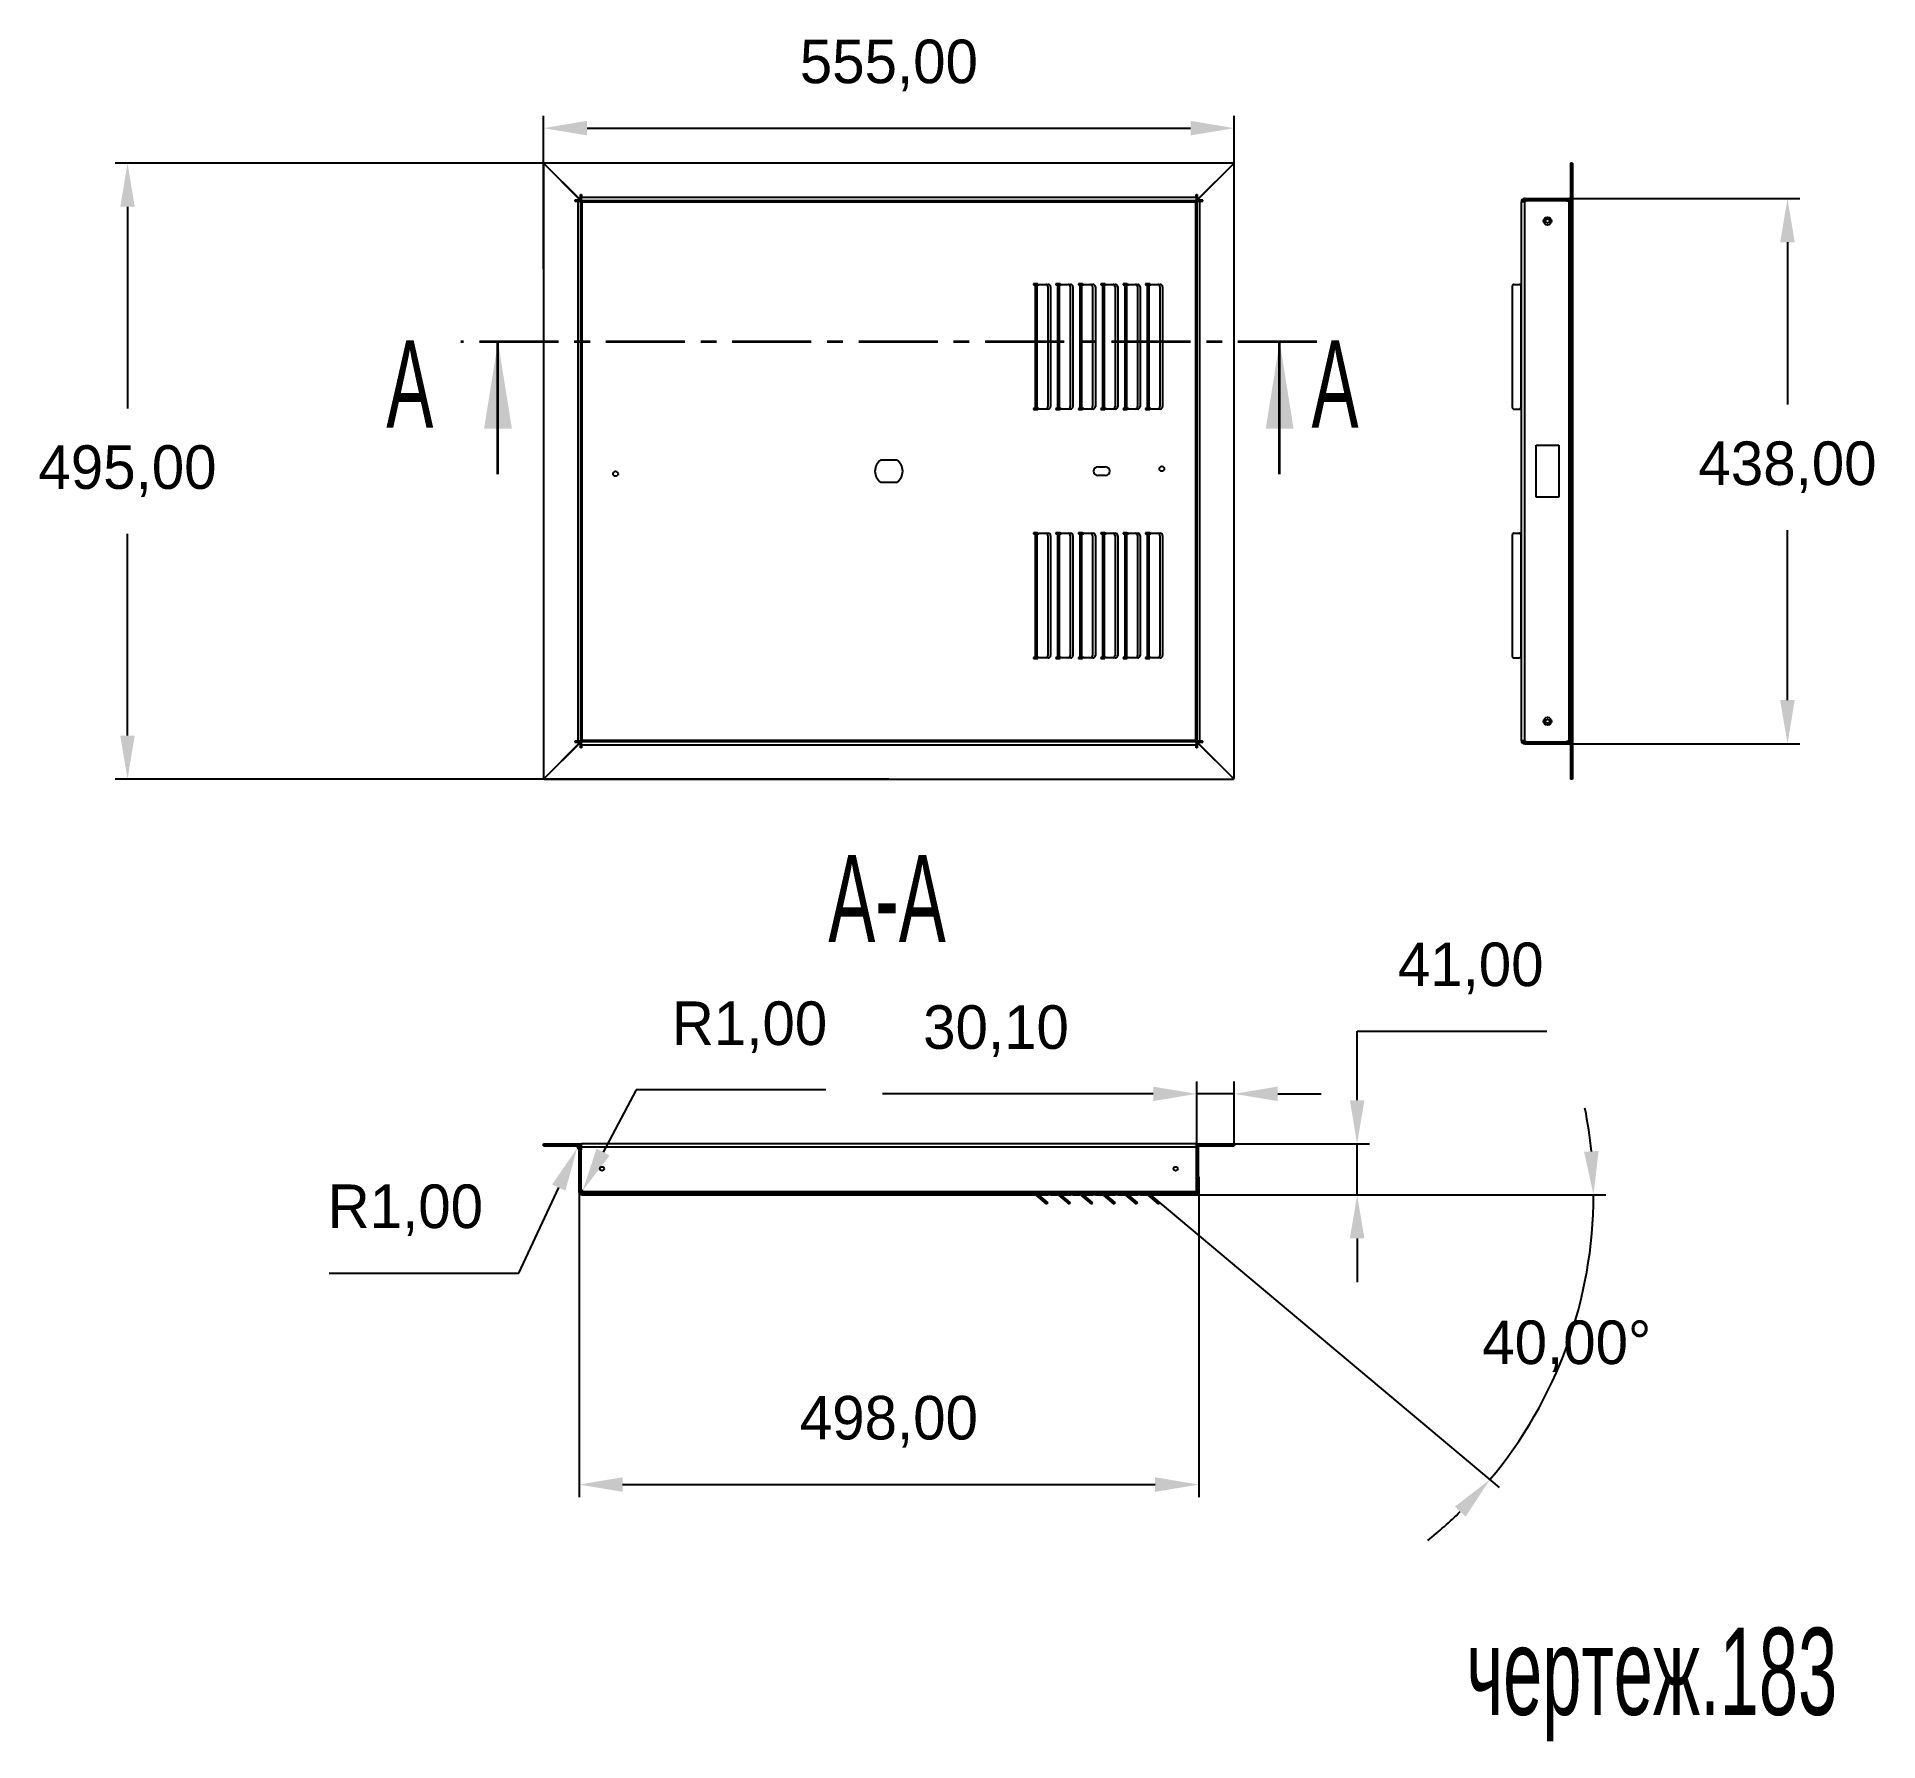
# Model space of a CAD drawing. Header units: millimetres. Extents: x 72 to 220, y 41 to 178.
import ezdxf

# ---------------------------------------------------------------- set-up
doc = ezdxf.new("R2010")
doc.units = ezdxf.units.MM
doc.header["$PDSIZE"] = -1
doc.linetypes.add('LT_05', pattern=[10.16, 6.35, -1.27, 1.27, -1.27])
doc.styles.add('Style_01', font='TXT', dxfattribs={"width": 0.605})
doc.dimstyles.new('DimStyle_00', dxfattribs={"dimtxt": 2.5, "dimasz": 2.5, "dimexe": 1.25, "dimexo": 0.625, "dimtad": 1, "dimtxsty": 'Standard', "dimcen": 2.5, "dimazin": 3, "dimtfac": 1, "dimtmove": 0, "dimatfit": 3})

msp = doc.modelspace()

# ---------------------------------------------------------------- texts
at = {"color": 7, "linetype": 'Continuous', "char_height": 7, "attachment_point": 1, "style": 'Style_01'}
for insert in [(99.8102, 153.7492), (174.1698, 153.7492)]:
    msp.add_mtext('A', dxfattribs=dict(at, insert=insert))
at = {"color": 7, "linetype": 'Continuous', "lineweight": 18, "char_height": 7, "attachment_point": 2, "style": 'Style_01'}
for s, insert in [('A-A', (140.0545, 112.4065)), ('чертеж.183', (201.5155, 50.3034))]:
    msp.add_mtext(s, dxfattribs=dict(at, insert=insert))

# ---------------------------------------------------------------- blocks, each defined once
blk = doc.blocks.new('*D1')
at = {"color": 0, "lineweight": -2, "transparency": 16777216}
for p, q in [((115.2, 88.94), (115.15, 88.85)), ((110.46, 78.81), (113.67, 85.68)), ((95.21, 78.81), (110.46, 78.81))]:
    blk.add_line(p, q, dxfattribs=at)
blk.add_arc((115.2, 88.94), 0.1, 244.976, 354.2704, dxfattribs=at)
at = {"color": 0, "transparency": 16777216}
blk.add_solid([(113.14, 85.93), (114.2, 85.43), (115.15, 88.85)], dxfattribs=at)
at = {"layer": 'Defpoints', "color": 0, "transparency": 16777216}
for p in [(115.15, 88.85), (115.2, 88.94)]:
    blk.add_point(p, dxfattribs=at)
at = {"color": 0, "transparency": 16777216, "insert": (101.34, 83.85), "char_height": 3.5, "attachment_point": 5}
blk.add_mtext('R1,00', dxfattribs=at)
blk = doc.blocks.new('*D2')
at = {"color": 0, "lineweight": -2, "transparency": 16777216}
for p, q in [((119.88, 93.52), (117.23, 88.52)), ((135.13, 93.52), (119.88, 93.52)), ((115.55, 85.34), (115.59, 85.43))]:
    blk.add_line(p, q, dxfattribs=at)
blk.add_arc((115.55, 85.34), 0.1, 62.0946, 174.2704, dxfattribs=at)
at = {"color": 0, "transparency": 16777216}
blk.add_solid([(116.71, 88.8), (117.75, 88.25), (115.59, 85.43)], dxfattribs=at)
at = {"layer": 'Defpoints', "color": 0, "transparency": 16777216}
for p in [(115.55, 85.34), (115.59, 85.43)]:
    blk.add_point(p, dxfattribs=at)
at = {"color": 0, "transparency": 16777216, "insert": (129, 98.56), "char_height": 3.5, "attachment_point": 5}
blk.add_mtext('R1,00', dxfattribs=at)
blk = doc.blocks.new('*D3')
at = {"color": 0, "lineweight": -2, "transparency": 16777216}
for p, q in [((161.98, 84.46), (189.26, 61.57)), ((162.01, 85.09), (197.83, 85.09))]:
    blk.add_line(p, q, dxfattribs=at)
for start, end in [(5.6355, 11.271), (320, 360), (308.729, 314.3645)]:
    blk.add_arc((161.23, 85.09), 35.6, start, end, dxfattribs=at)
at = {"color": 0, "transparency": 16777216}
for points in [[(197.24, 88.62), (196.07, 88.56), (196.83, 85.09)], [(185.69, 60.04), (186.55, 59.24), (188.5, 62.21)]]:
    blk.add_solid(points, dxfattribs=at)
at = {"layer": 'Defpoints', "color": 0, "transparency": 16777216}
for p in [(161.12, 85.18), (161.23, 85.09), (161.97, 84.47), (162, 85.09), (193.04, 69.11)]:
    blk.add_point(p, dxfattribs=at)
at = {"color": 0, "transparency": 16777216, "insert": (194.68, 72.92), "char_height": 3.5, "attachment_point": 5}
blk.add_mtext('40,00°', dxfattribs=at)
blk = doc.blocks.new('*D4')
at = {"color": 0, "lineweight": -2, "transparency": 16777216}
for p, q in [((177.83, 92.69), (177.83, 98.24)), ((177.83, 98.24), (193.08, 98.24)), ((167.96, 89.19), (178.83, 89.19)), ((177.83, 85.09), (177.83, 89.19)), ((165.21, 85.09), (178.83, 85.09)), ((177.83, 81.59), (177.83, 78.09))]:
    blk.add_line(p, q, dxfattribs=at)
at = {"color": 0, "transparency": 16777216}
for points in [[(177.25, 92.69), (178.42, 92.69), (177.83, 89.19)], [(177.25, 81.59), (178.42, 81.59), (177.83, 85.09)]]:
    blk.add_solid(points, dxfattribs=at)
at = {"layer": 'Defpoints', "color": 0, "transparency": 16777216}
for p in [(167.95, 89.19), (165.2, 85.09), (177.83, 85.09)]:
    blk.add_point(p, dxfattribs=at)
at = {"color": 0, "transparency": 16777216, "insert": (186.96, 103.29), "char_height": 3.5, "attachment_point": 5}
blk.add_mtext('41,00', dxfattribs=at)
blk = doc.blocks.new('*D5')
at = {"color": 0, "lineweight": -2, "transparency": 16777216}
for p, q in [((115.3, 85.95), (115.3, 60.81)), ((165.1, 86.55), (165.1, 60.81)), ((118.8, 61.81), (161.6, 61.81))]:
    blk.add_line(p, q, dxfattribs=at)
at = {"color": 0, "transparency": 16777216}
for points in [[(118.8, 62.4), (118.8, 61.23), (115.3, 61.81)], [(161.6, 62.4), (161.6, 61.23), (165.1, 61.81)]]:
    blk.add_solid(points, dxfattribs=at)
at = {"layer": 'Defpoints', "color": 0, "transparency": 16777216}
for p in [(115.3, 85.96), (165.1, 86.56), (165.1, 61.81)]:
    blk.add_point(p, dxfattribs=at)
at = {"color": 0, "transparency": 16777216, "insert": (140.2, 66.86), "char_height": 3.5, "attachment_point": 5}
blk.add_mtext('498,00', dxfattribs=at)
blk = doc.blocks.new('*D6')
at = {"color": 0, "lineweight": -2, "transparency": 16777216}
for p, q in [((193, 165.15), (213.42, 165.15)), ((212.42, 161.65), (212.42, 148.6)), ((212.42, 124.85), (212.42, 138.51)), ((193, 121.35), (213.42, 121.35))]:
    blk.add_line(p, q, dxfattribs=at)
at = {"color": 0, "transparency": 16777216}
for points in [[(211.83, 161.65), (213, 161.65), (212.42, 165.15)], [(211.83, 124.85), (213, 124.85), (212.42, 121.35)]]:
    blk.add_solid(points, dxfattribs=at)
at = {"layer": 'Defpoints', "color": 0, "transparency": 16777216}
for p in [(192.99, 165.15), (192.99, 121.35), (212.42, 121.35)]:
    blk.add_point(p, dxfattribs=at)
at = {"color": 0, "transparency": 16777216, "insert": (212.42, 143.56), "char_height": 3.5, "attachment_point": 5}
blk.add_mtext('438,00', dxfattribs=at)
blk = doc.blocks.new('*D7')
at = {"color": 0, "lineweight": -2, "transparency": 16777216}
for p, q in [((137.59, 168), (78.01, 168)), ((79.01, 164.5), (79.01, 148.29)), ((79.01, 122), (79.01, 138.21)), ((140.19, 118.5), (78.01, 118.5))]:
    blk.add_line(p, q, dxfattribs=at)
at = {"color": 0, "transparency": 16777216}
for points in [[(78.43, 164.5), (79.59, 164.5), (79.01, 168)], [(78.43, 122), (79.59, 122), (79.01, 118.5)]]:
    blk.add_solid(points, dxfattribs=at)
at = {"layer": 'Defpoints', "color": 0, "transparency": 16777216}
for p in [(137.6, 168), (79.01, 118.5), (140.2, 118.5)]:
    blk.add_point(p, dxfattribs=at)
at = {"color": 0, "transparency": 16777216, "insert": (79.01, 143.25), "char_height": 3.5, "attachment_point": 5}
blk.add_mtext('495,00', dxfattribs=at)
blk = doc.blocks.new('*D8')
at = {"color": 0, "lineweight": -2, "transparency": 16777216}
for p, q in [((112.45, 159.51), (112.45, 171.81)), ((167.95, 159.51), (167.95, 171.81)), ((115.95, 170.81), (164.45, 170.81))]:
    blk.add_line(p, q, dxfattribs=at)
at = {"color": 0, "transparency": 16777216}
for points in [[(115.95, 171.4), (115.95, 170.23), (112.45, 170.81)], [(164.45, 171.4), (164.45, 170.23), (167.95, 170.81)]]:
    blk.add_solid(points, dxfattribs=at)
at = {"layer": 'Defpoints', "color": 0, "transparency": 16777216}
for p in [(167.95, 170.81), (112.45, 159.5), (167.95, 159.5)]:
    blk.add_point(p, dxfattribs=at)
at = {"color": 0, "transparency": 16777216, "insert": (140.2, 175.85), "char_height": 3.5, "attachment_point": 5}
blk.add_mtext('555,00', dxfattribs=at)
blk = doc.blocks.new('*D11')
at = {"color": 0, "lineweight": -2, "transparency": 16777216}
for p, q in [((164.94, 88.24), (164.94, 94.21)), ((167.95, 89.13), (167.95, 94.21)), ((161.44, 93.21), (139.69, 93.21)), ((167.95, 93.21), (164.94, 93.21)), ((171.45, 93.21), (174.95, 93.21))]:
    blk.add_line(p, q, dxfattribs=at)
at = {"color": 0, "transparency": 16777216}
for points in [[(161.44, 93.79), (161.44, 92.63), (164.94, 93.21)], [(171.45, 93.79), (171.45, 92.63), (167.95, 93.21)]]:
    blk.add_solid(points, dxfattribs=at)
at = {"layer": 'Defpoints', "color": 0, "transparency": 16777216}
for p in [(167.95, 93.21), (167.95, 89.12), (164.94, 88.23)]:
    blk.add_point(p, dxfattribs=at)
at = {"color": 0, "transparency": 16777216, "insert": (148.81, 98.25), "char_height": 3.5, "attachment_point": 5}
blk.add_mtext('30,10', dxfattribs=at)

# ---------------------------------------------------------------- dimensions: what is measured, and where the dimension line sits
for base, p1, p2, picture, middle in [((167.9454, 170.8123), (112.4454, 159.499), (167.9454, 159.499), '*D8', (140.1954, 175.854)), ((165.0954, 61.8144), (115.2954, 85.9589), (165.0954, 86.5567), '*D5', (140.1954, 66.856))]:
    dim = msp.add_linear_dim(base=base, p1=p1, p2=p2, dimstyle='DimStyle_00', override={"dimtxt": 3.5, "dimasz": 3.5, "dimexe": 1, "dimexo": 0.01, "dimgap": 3, "dimtih": 1, "dimtoh": 1, "dimlfac": 10, "dimzin": 0, "dimadec": 2, "dimtdec": 3, "dimtzin": 0})
    dim.commit()
    dim.dimension.update_dxf_attribs({"geometry": picture, "text_midpoint": middle})
dim = msp.add_linear_dim(base=(79.0113, 118.4993), p1=(137.5994, 167.9993), p2=(140.1954, 118.4993), angle=90, dimstyle='DimStyle_00', override={"dimtxt": 3.5, "dimasz": 3.5, "dimexe": 1, "dimexo": 0.01, "dimgap": 3, "dimtih": 1, "dimtoh": 1, "dimlfac": 10, "dimzin": 0, "dimadec": 2, "dimtdec": 3, "dimtzin": 0})
dim.commit()
dim.dimension.update_dxf_attribs({"geometry": '*D7', "text_midpoint": (79.0113, 143.2493)})
for base, p1, p2, picture, middle in [((212.4181, 121.3493), (192.9936, 165.1493), (192.9936, 121.3493), '*D6', (212.4181, 143.5555)), ((177.8347, 85.0907), (167.9454, 89.1907), (165.2031, 85.0907), '*D4', (186.9597, 98.2438))]:
    dim = msp.add_linear_dim(base=base, p1=p1, p2=p2, angle=90, dimstyle='DimStyle_00', override={"dimtxt": 3.5, "dimasz": 3.5, "dimexe": 1, "dimexo": 0.01, "dimgap": 3, "dimtih": 1, "dimtoh": 1, "dimlfac": 10, "dimzin": 0, "dimadec": 2, "dimtdec": 3, "dimtzin": 0})
    dim.commit()
    dim.dimension.update_dxf_attribs({"geometry": picture, "text_midpoint": middle, "dimtype": 160})
dim = msp.add_radius_dim(center=(115.5454, 85.3407), mpoint=(115.5922, 85.429), dimstyle='DimStyle_00', override={"dimtxt": 3.5, "dimasz": 3.5, "dimexe": 1, "dimexo": 0.01, "dimgap": 3, "dimtih": 1, "dimtoh": 1, "dimlfac": 10, "dimzin": 0, "dimadec": 2, "dimtdec": 3, "dimtzin": 0})
dim.commit()
dim.dimension.update_dxf_attribs({"geometry": '*D2', "text_midpoint": (129.0024, 93.5205), "dimtype": 164})
dim = msp.add_linear_dim(base=(167.9454, 93.2106), p1=(164.9354, 88.2343), p2=(167.9454, 89.1157), dimstyle='DimStyle_00', override={"dimtxt": 3.5, "dimasz": 3.5, "dimexe": 1, "dimexo": 0.01, "dimgap": 3, "dimtih": 1, "dimtoh": 1, "dimlfac": 10, "dimzin": 0, "dimadec": 2, "dimtdec": 3, "dimtzin": 0})
dim.commit()
dim.dimension.update_dxf_attribs({"geometry": '*D11', "text_midpoint": (148.8104, 93.2106), "dimtype": 160})
dim = msp.add_angular_dim_2l(base=(193.0409, 69.114), line1=((161.1197, 85.1822), (161.9743, 84.4651)), line2=((161.2288, 85.0907), (161.9954, 85.0907)), dimstyle='DimStyle_00', override={"dimtxt": 3.5, "dimasz": 3.5, "dimexe": 1, "dimexo": 0.01, "dimgap": 3, "dimtih": 1, "dimtoh": 1, "dimlfac": 10, "dimzin": 0, "dimadec": 2, "dimtdec": 3, "dimtzin": 0})
dim.commit()
dim.dimension.update_dxf_attribs({"geometry": '*D3', "text_midpoint": (194.6806, 72.9152)})
dim = msp.add_radius_dim(center=(115.1954, 88.9407), mpoint=(115.1531, 88.8501), dimstyle='DimStyle_00', override={"dimtxt": 3.5, "dimasz": 3.5, "dimexe": 1, "dimexo": 0.01, "dimgap": 3, "dimtih": 1, "dimtoh": 1, "dimlfac": 10, "dimzin": 0, "dimadec": 2, "dimtdec": 3, "dimtzin": 0})
dim.commit()
dim.dimension.update_dxf_attribs({"geometry": '*D1', "text_midpoint": (101.3399, 78.8071)})

# ---------------------------------------------------------------- hatches: boundary and pattern name
at = {"linetype": 'Continuous', "lineweight": 18}
h = msp.add_hatch(dxfattribs=at)
h.set_pattern_fill('ANSI32', style=0)
edge = h.paths.add_edge_path(flags=0)
edge.add_line((112.4454, 89.0407), (115.1954, 89.0407))
edge.add_arc((115.1954, 88.9407), 0.1, 0, 90, ccw=False)
edge.add_line((115.2954, 88.9407), (115.2954, 85.3407))
edge.add_arc((115.5454, 85.3407), 0.25, 180, 270)
edge.add_line((115.5454, 85.0907), (151.959, 85.0907))
edge.add_arc((151.959, 84.9907), 0.1, 50, 90, ccw=False)
edge.add_line((152.0233, 85.0673), (152.8779, 84.3502))
edge.add_line((152.8779, 84.3502), (152.9743, 84.4651))
edge.add_line((152.9743, 84.4651), (152.1197, 85.1822))
edge.add_arc((151.959, 84.9907), 0.25, 50, 90)
edge.add_line((151.959, 85.2407), (115.5454, 85.2407))
edge.add_arc((115.5454, 85.3407), 0.1, 180, 270, ccw=False)
edge.add_line((115.4454, 85.3407), (115.4454, 88.9407))
edge.add_arc((115.1954, 88.9407), 0.25, 0, 90)
edge.add_line((115.1954, 89.1907), (112.4454, 89.1907))
edge.add_line((112.4454, 89.1907), (112.4454, 89.0407))
h = msp.add_hatch(dxfattribs=at)
h.set_pattern_fill('ANSI32', style=0)
edge = h.paths.add_edge_path(flags=0)
edge.add_line((165.0954, 85.3407), (165.0954, 88.9407))
edge.add_arc((165.1954, 88.9407), 0.1, 90, 180, ccw=False)
edge.add_line((165.1954, 89.0407), (167.9454, 89.0407))
edge.add_line((167.9454, 89.0407), (167.9454, 89.1907))
edge.add_line((167.9454, 89.1907), (165.1954, 89.1907))
edge.add_arc((165.1954, 88.9407), 0.25, 90, 180)
edge.add_line((164.9454, 88.9407), (164.9454, 85.3407))
edge.add_arc((164.8454, 85.3407), 0.1, 270, 360, ccw=False)
edge.add_line((164.8454, 85.2407), (162.1954, 85.2407))
edge.add_line((162.1954, 85.2407), (162.1954, 85.0907))
edge.add_line((162.1954, 85.0907), (164.8454, 85.0907))
edge.add_arc((164.8454, 85.3407), 0.25, 270, 360)
h = msp.add_hatch(dxfattribs=at)
h.set_pattern_fill('ANSI32', style=0)
edge = h.paths.add_edge_path(flags=0)
edge.add_line((153.1954, 85.0907), (153.759, 85.0907))
edge.add_arc((153.759, 84.9907), 0.1, 50, 90, ccw=False)
edge.add_line((153.8233, 85.0673), (154.6779, 84.3502))
edge.add_line((154.6779, 84.3502), (154.7743, 84.4651))
edge.add_line((154.7743, 84.4651), (153.9197, 85.1822))
edge.add_arc((153.759, 84.9907), 0.25, 50, 90)
edge.add_line((153.759, 85.2407), (153.1954, 85.2407))
edge.add_line((153.1954, 85.2407), (153.1954, 85.0907))
h = msp.add_hatch(dxfattribs=at)
h.set_pattern_fill('ANSI32', style=0)
edge = h.paths.add_edge_path(flags=0)
edge.add_line((154.9954, 85.0907), (155.559, 85.0907))
edge.add_arc((155.559, 84.9907), 0.1, 50, 90, ccw=False)
edge.add_line((155.6233, 85.0673), (156.4779, 84.3502))
edge.add_line((156.4779, 84.3502), (156.5743, 84.4651))
edge.add_line((156.5743, 84.4651), (155.7197, 85.1822))
edge.add_arc((155.559, 84.9907), 0.25, 50, 90)
edge.add_line((155.559, 85.2407), (154.9954, 85.2407))
edge.add_line((154.9954, 85.2407), (154.9954, 85.0907))
h = msp.add_hatch(dxfattribs=at)
h.set_pattern_fill('ANSI32', style=0)
edge = h.paths.add_edge_path(flags=0)
edge.add_line((156.7954, 85.0907), (157.359, 85.0907))
edge.add_arc((157.359, 84.9907), 0.1, 50, 90, ccw=False)
edge.add_line((157.4233, 85.0673), (158.2779, 84.3502))
edge.add_line((158.2779, 84.3502), (158.3743, 84.4651))
edge.add_line((158.3743, 84.4651), (157.5197, 85.1822))
edge.add_arc((157.359, 84.9907), 0.25, 50, 90)
edge.add_line((157.359, 85.2407), (156.7954, 85.2407))
edge.add_line((156.7954, 85.2407), (156.7954, 85.0907))
h = msp.add_hatch(dxfattribs=at)
h.set_pattern_fill('ANSI32', style=0)
edge = h.paths.add_edge_path(flags=0)
edge.add_line((158.5954, 85.0907), (159.159, 85.0907))
edge.add_arc((159.159, 84.9907), 0.1, 50, 90, ccw=False)
edge.add_line((159.2233, 85.0673), (160.0779, 84.3502))
edge.add_line((160.0779, 84.3502), (160.1743, 84.4651))
edge.add_line((160.1743, 84.4651), (159.3197, 85.1822))
edge.add_arc((159.159, 84.9907), 0.25, 50, 90)
edge.add_line((159.159, 85.2407), (158.5954, 85.2407))
edge.add_line((158.5954, 85.2407), (158.5954, 85.0907))
h = msp.add_hatch(dxfattribs=at)
h.set_pattern_fill('ANSI32', style=0)
edge = h.paths.add_edge_path(flags=0)
edge.add_line((160.3954, 85.0907), (160.959, 85.0907))
edge.add_arc((160.959, 84.9907), 0.1, 50, 90, ccw=False)
edge.add_line((161.0233, 85.0673), (161.8779, 84.3502))
edge.add_line((161.8779, 84.3502), (161.9743, 84.4651))
edge.add_line((161.9743, 84.4651), (161.1197, 85.1822))
edge.add_arc((160.959, 84.9907), 0.25, 50, 90)
edge.add_line((160.959, 85.2407), (160.3954, 85.2407))
edge.add_line((160.3954, 85.2407), (160.3954, 85.0907))

# ---------------------------------------------------------------- linework, layer by layer
at = {"color": 7, "linetype": 'Continuous', "lineweight": 25}
for p, q in [((112.4954, 167.9393), (112.4454, 167.9393)), ((112.4454, 167.9393), (112.4454, 118.5593)), ((115.2954, 165.1393), (112.4954, 167.9393)), ((167.8854, 167.9993), (112.5054, 167.9993)), ((112.5054, 167.9993), (112.5054, 167.9493)), ((112.5054, 167.9493), (115.3054, 165.1493)), ((165.0854, 165.1493), (167.8854, 167.9493)), ((167.8954, 167.9393), (165.0954, 165.1393)), ((167.8854, 167.9493), (167.8854, 167.9993)), ((167.9454, 167.9393), (167.8954, 167.9393)), ((167.9454, 118.5593), (167.9454, 167.9393)), ((194.9811, 167.9993), (194.9811, 167.9493)), ((195.1311, 167.9993), (194.9811, 167.9993)), ((195.1311, 167.9493), (194.9811, 167.9493)), ((194.9811, 167.9493), (194.9811, 167.9393)), ((194.9811, 167.9393), (194.9811, 118.5593)), ((195.1311, 167.9393), (194.9811, 167.9393)), ((195.1311, 167.9993), (195.1311, 167.9493)), ((195.1311, 167.9493), (195.1311, 167.9393)), ((195.1311, 167.9393), (195.1311, 118.5593)), ((114.9704, 165.0268), (114.9704, 164.9518)), ((115.2954, 165.0268), (114.9704, 165.0268)), ((114.9704, 164.9518), (115.1954, 164.9518)), ((115.1954, 164.9518), (115.1954, 121.5468)), ((115.1954, 164.9518), (115.4454, 164.9518)), ((115.2954, 165.0268), (115.2954, 165.1393)), ((115.4454, 164.9893), (115.2954, 164.9893)), ((115.2954, 164.9518), (115.2954, 164.9893)), ((115.3054, 165.1493), (115.4179, 165.1493)), ((115.4179, 165.1493), (115.4179, 165.4743)), ((115.4179, 165.4743), (115.4929, 165.4743)), ((115.4454, 164.9518), (115.4454, 164.9893)), ((115.4454, 121.5468), (115.4454, 164.9518)), ((115.4454, 164.8993), (115.5454, 164.8993)), ((115.4554, 164.9993), (115.4554, 165.1493)), ((115.4554, 165.1493), (115.4929, 165.1493)), ((115.4554, 164.9993), (115.4929, 164.9993)), ((115.4929, 165.4743), (115.4929, 165.2493)), ((164.8979, 165.2493), (115.4929, 165.2493)), ((115.4929, 164.9993), (115.4929, 165.2493)), ((115.4929, 164.9993), (164.8979, 164.9993)), ((115.5454, 164.8993), (115.5454, 164.9993)), ((115.5454, 121.5993), (115.5454, 164.8993)), ((115.5454, 164.8993), (164.8454, 164.8993)), ((164.8454, 164.9993), (164.8454, 164.8993)), ((164.8454, 164.8993), (164.8454, 121.5993)), ((164.8454, 164.8993), (164.9454, 164.8993)), ((164.8979, 165.2493), (164.8979, 165.4743)), ((164.8979, 165.4743), (164.9729, 165.4743)), ((164.8979, 165.2493), (164.8979, 164.9993)), ((164.8979, 165.1493), (164.9354, 165.1493)), ((164.8979, 164.9993), (164.9354, 164.9993)), ((164.9354, 164.9993), (164.9354, 165.1493)), ((164.9454, 164.9893), (165.0954, 164.9893)), ((164.9454, 164.9893), (164.9454, 164.9518)), ((164.9454, 164.9518), (164.9454, 121.5468)), ((164.9454, 164.9518), (165.1954, 164.9518)), ((164.9729, 165.4743), (164.9729, 165.1493)), ((164.9729, 165.1493), (165.0854, 165.1493)), ((165.0954, 165.1393), (165.0954, 165.0268)), ((165.4204, 165.0268), (165.0954, 165.0268)), ((165.0954, 164.9893), (165.0954, 164.9518)), ((165.1954, 121.5468), (165.1954, 164.9518)), ((165.1954, 164.9518), (165.4204, 164.9518)), ((165.4204, 164.9518), (165.4204, 165.0268)), ((191.0311, 121.5993), (191.0311, 164.8993)), ((191.2811, 164.8993), (191.0311, 164.8993)), ((191.2811, 164.9993), (191.2811, 165.1493)), ((191.3311, 165.1493), (191.2811, 165.1493)), ((191.3311, 164.9993), (191.2811, 164.9993)), ((191.2811, 164.8993), (191.2811, 121.5993)), ((191.3311, 164.8993), (191.2811, 164.8993)), ((191.3311, 165.1493), (194.6561, 165.1493)), ((191.3311, 164.9993), (191.3311, 165.1493)), ((191.3311, 164.9993), (194.6561, 164.9993)), ((191.3311, 164.9893), (191.3311, 164.8993)), ((191.3311, 164.9893), (194.6561, 164.9893)), ((194.6561, 164.9993), (194.6561, 165.1493)), ((194.6561, 165.1493), (194.8811, 165.1493)), ((194.6561, 164.9993), (194.8811, 164.9993)), ((194.6561, 164.9518), (194.6561, 164.9893)), ((194.8811, 164.9518), (194.6561, 164.9518)), ((194.8811, 164.9993), (194.8811, 165.1493)), ((194.8811, 121.5468), (194.8811, 164.9518)), ((194.9811, 164.9518), (194.8811, 164.9518)), ((151.8294, 158.2968), (151.8294, 158.2218)), ((152.1614, 158.2968), (151.8294, 158.2968)), ((151.8294, 158.2218), (151.959, 158.2218)), ((151.959, 158.2218), (151.959, 148.2768)), ((151.959, 158.2218), (152.1197, 158.2218)), ((152.1197, 148.2768), (152.1197, 158.2218)), ((152.1197, 158.2218), (152.2578, 158.2218)), ((152.1614, 158.2593), (152.1614, 158.2968)), ((152.1614, 158.2593), (152.2288, 158.2593)), ((152.1614, 158.2218), (152.1614, 158.2593)), ((152.2288, 158.2593), (152.9954, 158.2593)), ((152.2578, 158.2218), (152.2578, 158.2593)), ((152.9743, 158.0593), (152.9743, 148.4393)), ((153.1954, 158.0593), (153.1954, 148.4393)), ((153.6294, 158.2968), (153.6294, 158.2218)), ((153.9614, 158.2968), (153.6294, 158.2968)), ((153.6294, 158.2218), (153.759, 158.2218)), ((153.759, 158.2218), (153.759, 148.2768)), ((153.759, 158.2218), (153.9197, 158.2218)), ((153.9197, 148.2768), (153.9197, 158.2218)), ((153.9197, 158.2218), (154.0578, 158.2218)), ((153.9614, 158.2593), (153.9614, 158.2968)), ((154.0288, 158.2593), (153.9614, 158.2593)), ((153.9614, 158.2218), (153.9614, 158.2593)), ((154.0288, 158.2593), (154.7954, 158.2593)), ((154.0578, 158.2218), (154.0578, 158.2593)), ((154.7743, 158.0593), (154.7743, 148.4393)), ((154.9954, 158.0593), (154.9954, 148.4393)), ((155.4294, 158.2968), (155.4294, 158.2218)), ((155.7614, 158.2968), (155.4294, 158.2968)), ((155.4294, 158.2218), (155.559, 158.2218)), ((155.559, 158.2218), (155.559, 148.2768)), ((155.559, 158.2218), (155.7197, 158.2218)), ((155.7197, 148.2768), (155.7197, 158.2218)), ((155.7197, 158.2218), (155.8578, 158.2218)), ((155.7614, 158.2593), (155.7614, 158.2968)), ((155.8288, 158.2593), (155.7614, 158.2593)), ((155.7614, 158.2218), (155.7614, 158.2593)), ((155.8288, 158.2593), (156.5954, 158.2593)), ((155.8578, 158.2218), (155.8578, 158.2593)), ((156.5743, 158.0593), (156.5743, 148.4393)), ((156.7954, 158.0593), (156.7954, 148.4393)), ((157.2294, 158.2968), (157.2294, 158.2218)), ((157.5614, 158.2968), (157.2294, 158.2968)), ((157.2294, 158.2218), (157.359, 158.2218)), ((157.359, 158.2218), (157.359, 148.2768)), ((157.359, 158.2218), (157.5197, 158.2218)), ((157.5197, 148.2768), (157.5197, 158.2218)), ((157.5197, 158.2218), (157.6578, 158.2218)), ((157.5614, 158.2593), (157.5614, 158.2968)), ((157.6288, 158.2593), (157.5614, 158.2593)), ((157.5614, 158.2218), (157.5614, 158.2593)), ((157.6288, 158.2593), (158.3954, 158.2593)), ((157.6578, 158.2218), (157.6578, 158.2593)), ((158.3743, 158.0593), (158.3743, 148.4393)), ((158.5954, 158.0593), (158.5954, 148.4393)), ((159.3614, 158.2968), (159.0294, 158.2968)), ((159.0294, 158.2968), (159.0294, 158.2218)), ((159.0294, 158.2218), (159.159, 158.2218)), ((159.159, 158.2218), (159.159, 148.2768)), ((159.159, 158.2218), (159.3197, 158.2218)), ((159.3197, 148.2768), (159.3197, 158.2218)), ((159.3197, 158.2218), (159.4578, 158.2218)), ((159.3614, 158.2593), (159.3614, 158.2968)), ((159.4288, 158.2593), (159.3614, 158.2593)), ((159.3614, 158.2218), (159.3614, 158.2593)), ((159.4288, 158.2593), (160.1954, 158.2593)), ((159.4578, 158.2218), (159.4578, 158.2593)), ((160.1743, 158.0593), (160.1743, 148.4393)), ((160.3954, 158.0593), (160.3954, 148.4393)), ((161.1614, 158.2968), (160.8294, 158.2968)), ((160.8294, 158.2968), (160.8294, 158.2218)), ((160.8294, 158.2218), (160.959, 158.2218)), ((160.959, 158.2218), (160.959, 148.2768)), ((160.959, 158.2218), (161.1197, 158.2218)), ((161.1197, 148.2768), (161.1197, 158.2218)), ((161.1197, 158.2218), (161.2578, 158.2218)), ((161.1614, 158.2593), (161.1614, 158.2968)), ((161.2288, 158.2593), (161.1614, 158.2593)), ((161.1614, 158.2218), (161.1614, 158.2593)), ((161.2288, 158.2593), (161.9954, 158.2593)), ((161.2578, 158.2218), (161.2578, 158.2593)), ((161.9743, 158.0593), (161.9743, 148.4393)), ((162.1954, 158.0593), (162.1954, 148.4393)), ((190.2906, 158.0593), (190.2906, 148.4393)), ((190.4192, 158.2593), (190.8918, 158.2593)), ((190.8918, 158.2218), (190.8918, 158.2593)), ((191.0067, 158.2593), (190.8918, 158.2593)), ((191.0077, 158.2218), (190.8918, 158.2218)), ((191.0067, 158.2218), (191.0067, 158.2593)), ((191.0077, 148.2768), (191.0077, 158.2218)), ((191.0311, 158.2218), (191.0077, 158.2218)), ((151.8294, 148.2768), (151.8294, 148.2018)), ((151.959, 148.2768), (151.8294, 148.2768)), ((151.8294, 148.2018), (152.1614, 148.2018)), ((152.1197, 148.2768), (151.959, 148.2768)), ((152.2578, 148.2768), (152.1197, 148.2768)), ((152.1614, 148.2393), (152.1614, 148.2768)), ((152.2288, 148.2393), (152.1614, 148.2393)), ((152.1614, 148.2018), (152.1614, 148.2393)), ((152.9954, 148.2393), (152.2288, 148.2393)), ((152.2578, 148.2393), (152.2578, 148.2768)), ((153.759, 148.2768), (153.6294, 148.2768)), ((153.6294, 148.2768), (153.6294, 148.2018)), ((153.6294, 148.2018), (153.9614, 148.2018)), ((153.9197, 148.2768), (153.759, 148.2768)), ((154.0578, 148.2768), (153.9197, 148.2768)), ((153.9614, 148.2393), (153.9614, 148.2768)), ((154.0288, 148.2393), (153.9614, 148.2393)), ((153.9614, 148.2018), (153.9614, 148.2393)), ((154.7954, 148.2393), (154.0288, 148.2393)), ((154.0578, 148.2393), (154.0578, 148.2768)), ((155.4294, 148.2768), (155.4294, 148.2018)), ((155.559, 148.2768), (155.4294, 148.2768)), ((155.4294, 148.2018), (155.7614, 148.2018)), ((155.7197, 148.2768), (155.559, 148.2768)), ((155.8578, 148.2768), (155.7197, 148.2768)), ((155.7614, 148.2393), (155.7614, 148.2768)), ((155.8288, 148.2393), (155.7614, 148.2393)), ((155.7614, 148.2018), (155.7614, 148.2393)), ((156.5954, 148.2393), (155.8288, 148.2393)), ((155.8578, 148.2393), (155.8578, 148.2768)), ((157.359, 148.2768), (157.2294, 148.2768)), ((157.2294, 148.2768), (157.2294, 148.2018)), ((157.2294, 148.2018), (157.5614, 148.2018)), ((157.5197, 148.2768), (157.359, 148.2768)), ((157.6578, 148.2768), (157.5197, 148.2768)), ((157.5614, 148.2393), (157.5614, 148.2768)), ((157.5614, 148.2018), (157.5614, 148.2393)), ((157.6288, 148.2393), (157.5614, 148.2393)), ((158.3954, 148.2393), (157.6288, 148.2393)), ((157.6578, 148.2393), (157.6578, 148.2768)), ((159.0294, 148.2768), (159.0294, 148.2018)), ((159.159, 148.2768), (159.0294, 148.2768)), ((159.0294, 148.2018), (159.3614, 148.2018)), ((159.3197, 148.2768), (159.159, 148.2768)), ((159.4578, 148.2768), (159.3197, 148.2768)), ((159.3614, 148.2393), (159.3614, 148.2768)), ((159.4288, 148.2393), (159.3614, 148.2393)), ((159.3614, 148.2018), (159.3614, 148.2393)), ((160.1954, 148.2393), (159.4288, 148.2393)), ((159.4578, 148.2393), (159.4578, 148.2768)), ((160.8294, 148.2768), (160.8294, 148.2018)), ((160.959, 148.2768), (160.8294, 148.2768)), ((160.8294, 148.2018), (161.1614, 148.2018)), ((161.1197, 148.2768), (160.959, 148.2768)), ((161.2578, 148.2768), (161.1197, 148.2768)), ((161.1614, 148.2393), (161.1614, 148.2768)), ((161.1614, 148.2018), (161.1614, 148.2393)), ((161.2288, 148.2393), (161.1614, 148.2393)), ((161.9954, 148.2393), (161.2288, 148.2393)), ((161.2578, 148.2393), (161.2578, 148.2768)), ((190.4192, 148.2393), (190.8918, 148.2393)), ((190.8918, 148.2393), (190.8918, 148.2768)), ((190.8918, 148.2768), (191.0077, 148.2768)), ((191.0067, 148.2393), (190.8918, 148.2393)), ((191.0067, 148.2393), (191.0067, 148.2768)), ((191.0077, 148.2768), (191.0311, 148.2768)), ((192.2311, 145.3493), (194.0311, 145.3493)), ((192.2311, 141.1493), (192.2311, 145.3493)), ((194.0311, 145.3493), (194.0311, 141.1493)), ((139.5511, 144.1593), (140.8397, 144.1593)), ((156.9954, 143.5993), (157.5954, 143.5993)), ((140.8397, 142.3393), (139.5511, 142.3393)), ((157.5954, 142.8993), (156.9954, 142.8993)), ((194.0311, 141.1493), (192.2311, 141.1493)), ((151.8294, 138.2968), (151.8294, 138.2218)), ((152.1614, 138.2968), (151.8294, 138.2968)), ((151.8294, 138.2218), (151.959, 138.2218)), ((151.959, 138.2218), (151.959, 128.2768)), ((151.959, 138.2218), (152.1197, 138.2218)), ((152.1197, 128.2768), (152.1197, 138.2218)), ((152.1197, 138.2218), (152.2578, 138.2218)), ((152.1614, 138.2593), (152.1614, 138.2968)), ((152.1614, 138.2593), (152.2288, 138.2593)), ((152.1614, 138.2218), (152.1614, 138.2593)), ((152.2288, 138.2593), (152.9954, 138.2593)), ((152.2578, 138.2218), (152.2578, 138.2593)), ((152.9743, 138.0593), (152.9743, 128.4393)), ((153.1954, 138.0593), (153.1954, 128.4393)), ((153.6294, 138.2968), (153.6294, 138.2218)), ((153.9614, 138.2968), (153.6294, 138.2968)), ((153.6294, 138.2218), (153.759, 138.2218)), ((153.759, 138.2218), (153.759, 128.2768)), ((153.759, 138.2218), (153.9197, 138.2218)), ((153.9197, 128.2768), (153.9197, 138.2218)), ((153.9197, 138.2218), (154.0578, 138.2218)), ((153.9614, 138.2593), (153.9614, 138.2968)), ((154.0288, 138.2593), (153.9614, 138.2593)), ((153.9614, 138.2218), (153.9614, 138.2593)), ((154.0288, 138.2593), (154.7954, 138.2593)), ((154.0578, 138.2218), (154.0578, 138.2593)), ((154.7743, 138.0593), (154.7743, 128.4393)), ((154.9954, 138.0593), (154.9954, 128.4393)), ((155.4294, 138.2968), (155.4294, 138.2218)), ((155.7614, 138.2968), (155.4294, 138.2968)), ((155.4294, 138.2218), (155.559, 138.2218)), ((155.559, 138.2218), (155.559, 128.2768)), ((155.559, 138.2218), (155.7197, 138.2218)), ((155.7197, 128.2768), (155.7197, 138.2218)), ((155.7197, 138.2218), (155.8578, 138.2218)), ((155.7614, 138.2593), (155.7614, 138.2968)), ((155.8288, 138.2593), (155.7614, 138.2593)), ((155.7614, 138.2218), (155.7614, 138.2593)), ((155.8288, 138.2593), (156.5954, 138.2593)), ((155.8578, 138.2218), (155.8578, 138.2593)), ((156.5743, 138.0593), (156.5743, 128.4393)), ((156.7954, 138.0593), (156.7954, 128.4393)), ((157.2294, 138.2968), (157.2294, 138.2218)), ((157.5614, 138.2968), (157.2294, 138.2968)), ((157.2294, 138.2218), (157.359, 138.2218)), ((157.359, 138.2218), (157.359, 128.2768)), ((157.359, 138.2218), (157.5197, 138.2218)), ((157.5197, 128.2768), (157.5197, 138.2218)), ((157.5197, 138.2218), (157.6578, 138.2218)), ((157.5614, 138.2593), (157.5614, 138.2968)), ((157.6288, 138.2593), (157.5614, 138.2593)), ((157.5614, 138.2218), (157.5614, 138.2593)), ((157.6288, 138.2593), (158.3954, 138.2593)), ((157.6578, 138.2218), (157.6578, 138.2593)), ((158.3743, 138.0593), (158.3743, 128.4393)), ((158.5954, 138.0593), (158.5954, 128.4393)), ((159.0294, 138.2968), (159.0294, 138.2218)), ((159.3614, 138.2968), (159.0294, 138.2968)), ((159.0294, 138.2218), (159.159, 138.2218)), ((159.159, 138.2218), (159.159, 128.2768)), ((159.159, 138.2218), (159.3197, 138.2218)), ((159.3197, 128.2768), (159.3197, 138.2218)), ((159.3197, 138.2218), (159.4578, 138.2218)), ((159.3614, 138.2593), (159.3614, 138.2968)), ((159.4288, 138.2593), (159.3614, 138.2593)), ((159.3614, 138.2218), (159.3614, 138.2593)), ((159.4288, 138.2593), (160.1954, 138.2593)), ((159.4578, 138.2218), (159.4578, 138.2593)), ((160.1743, 138.0593), (160.1743, 128.4393)), ((160.3954, 138.0593), (160.3954, 128.4393)), ((160.8294, 138.2968), (160.8294, 138.2218)), ((161.1614, 138.2968), (160.8294, 138.2968)), ((160.8294, 138.2218), (160.959, 138.2218)), ((160.959, 138.2218), (160.959, 128.2768)), ((160.959, 138.2218), (161.1197, 138.2218)), ((161.1197, 128.2768), (161.1197, 138.2218)), ((161.1197, 138.2218), (161.2578, 138.2218)), ((161.1614, 138.2593), (161.1614, 138.2968)), ((161.2288, 138.2593), (161.1614, 138.2593)), ((161.1614, 138.2218), (161.1614, 138.2593)), ((161.2288, 138.2593), (161.9954, 138.2593)), ((161.2578, 138.2218), (161.2578, 138.2593)), ((161.9743, 138.0593), (161.9743, 128.4393)), ((162.1954, 138.0593), (162.1954, 128.4393)), ((190.2906, 138.0593), (190.2906, 128.4393)), ((190.4192, 138.2593), (190.8918, 138.2593)), ((190.8918, 138.2218), (190.8918, 138.2593)), ((191.0067, 138.2593), (190.8918, 138.2593)), ((191.0077, 138.2218), (190.8918, 138.2218)), ((191.0067, 138.2218), (191.0067, 138.2593)), ((191.0077, 128.2768), (191.0077, 138.2218)), ((191.0311, 138.2218), (191.0077, 138.2218)), ((151.8294, 128.2768), (151.8294, 128.2018)), ((151.959, 128.2768), (151.8294, 128.2768)), ((151.8294, 128.2018), (152.1614, 128.2018)), ((152.1197, 128.2768), (151.959, 128.2768)), ((152.2578, 128.2768), (152.1197, 128.2768)), ((152.1614, 128.2393), (152.1614, 128.2768)), ((152.2288, 128.2393), (152.1614, 128.2393)), ((152.1614, 128.2018), (152.1614, 128.2393)), ((152.9954, 128.2393), (152.2288, 128.2393)), ((152.2578, 128.2393), (152.2578, 128.2768)), ((153.6294, 128.2768), (153.6294, 128.2018)), ((153.759, 128.2768), (153.6294, 128.2768)), ((153.6294, 128.2018), (153.9614, 128.2018)), ((153.9197, 128.2768), (153.759, 128.2768)), ((154.0578, 128.2768), (153.9197, 128.2768)), ((153.9614, 128.2393), (153.9614, 128.2768)), ((154.0288, 128.2393), (153.9614, 128.2393)), ((153.9614, 128.2018), (153.9614, 128.2393)), ((154.7954, 128.2393), (154.0288, 128.2393)), ((154.0578, 128.2393), (154.0578, 128.2768)), ((155.4294, 128.2768), (155.4294, 128.2018)), ((155.559, 128.2768), (155.4294, 128.2768)), ((155.4294, 128.2018), (155.7614, 128.2018)), ((155.7197, 128.2768), (155.559, 128.2768)), ((155.8578, 128.2768), (155.7197, 128.2768)), ((155.7614, 128.2393), (155.7614, 128.2768)), ((155.7614, 128.2018), (155.7614, 128.2393)), ((155.8288, 128.2393), (155.7614, 128.2393)), ((156.5954, 128.2393), (155.8288, 128.2393)), ((155.8578, 128.2393), (155.8578, 128.2768)), ((157.2294, 128.2768), (157.2294, 128.2018)), ((157.359, 128.2768), (157.2294, 128.2768)), ((157.2294, 128.2018), (157.5614, 128.2018)), ((157.5197, 128.2768), (157.359, 128.2768)), ((157.6578, 128.2768), (157.5197, 128.2768)), ((157.5614, 128.2393), (157.5614, 128.2768)), ((157.6288, 128.2393), (157.5614, 128.2393)), ((157.5614, 128.2018), (157.5614, 128.2393)), ((158.3954, 128.2393), (157.6288, 128.2393)), ((157.6578, 128.2393), (157.6578, 128.2768)), ((159.0294, 128.2768), (159.0294, 128.2018)), ((159.159, 128.2768), (159.0294, 128.2768)), ((159.0294, 128.2018), (159.3614, 128.2018)), ((159.3197, 128.2768), (159.159, 128.2768)), ((159.4578, 128.2768), (159.3197, 128.2768)), ((159.3614, 128.2393), (159.3614, 128.2768)), ((159.4288, 128.2393), (159.3614, 128.2393)), ((159.3614, 128.2018), (159.3614, 128.2393)), ((160.1954, 128.2393), (159.4288, 128.2393)), ((159.4578, 128.2393), (159.4578, 128.2768)), ((160.8294, 128.2768), (160.8294, 128.2018)), ((160.959, 128.2768), (160.8294, 128.2768)), ((160.8294, 128.2018), (161.1614, 128.2018)), ((161.1197, 128.2768), (160.959, 128.2768)), ((161.2578, 128.2768), (161.1197, 128.2768)), ((161.1614, 128.2393), (161.1614, 128.2768)), ((161.1614, 128.2018), (161.1614, 128.2393)), ((161.2288, 128.2393), (161.1614, 128.2393)), ((161.9954, 128.2393), (161.2288, 128.2393)), ((161.2578, 128.2393), (161.2578, 128.2768)), ((190.4192, 128.2393), (190.8918, 128.2393)), ((190.8918, 128.2393), (190.8918, 128.2768)), ((190.8918, 128.2768), (191.0077, 128.2768)), ((191.0067, 128.2393), (190.8918, 128.2393)), ((191.0067, 128.2393), (191.0067, 128.2768)), ((191.0077, 128.2768), (191.0311, 128.2768)), ((112.4954, 118.5593), (115.2954, 121.3593)), ((115.3054, 121.3493), (112.5054, 118.5493)), ((114.9704, 121.5468), (114.9704, 121.4718)), ((115.1954, 121.5468), (114.9704, 121.5468)), ((114.9704, 121.4718), (115.2954, 121.4718)), ((115.4454, 121.5468), (115.1954, 121.5468)), ((115.2954, 121.5093), (115.2954, 121.5468)), ((115.4454, 121.5093), (115.2954, 121.5093)), ((115.2954, 121.3593), (115.2954, 121.4718)), ((115.4179, 121.3493), (115.3054, 121.3493)), ((115.4179, 121.0243), (115.4179, 121.3493)), ((115.5454, 121.5993), (115.4454, 121.5993)), ((115.4454, 121.5093), (115.4454, 121.5468)), ((115.4554, 121.4993), (115.4554, 121.3493)), ((115.4929, 121.4993), (115.4554, 121.4993)), ((115.4929, 121.3493), (115.4554, 121.3493)), ((164.8979, 121.4993), (115.4929, 121.4993)), ((115.4929, 121.2493), (115.4929, 121.4993)), ((164.8454, 121.5993), (115.5454, 121.5993)), ((115.5454, 121.4993), (115.5454, 121.5993)), ((164.9454, 121.5993), (164.8454, 121.5993)), ((164.8454, 121.5993), (164.8454, 121.4993)), ((164.8979, 121.4993), (164.8979, 121.2493)), ((164.9354, 121.4993), (164.8979, 121.4993)), ((164.9354, 121.3493), (164.8979, 121.3493)), ((164.9354, 121.4993), (164.9354, 121.3493)), ((165.1954, 121.5468), (164.9454, 121.5468)), ((164.9454, 121.5468), (164.9454, 121.5093)), ((164.9454, 121.5093), (165.0954, 121.5093)), ((165.0854, 121.3493), (164.9729, 121.3493)), ((164.9729, 121.3493), (164.9729, 121.0243)), ((167.8854, 118.5493), (165.0854, 121.3493)), ((165.0954, 121.5468), (165.0954, 121.5093)), ((165.0954, 121.4718), (165.4204, 121.4718)), ((165.0954, 121.4718), (165.0954, 121.3593)), ((165.0954, 121.3593), (167.8954, 118.5593)), ((165.4204, 121.5468), (165.1954, 121.5468)), ((165.4204, 121.4718), (165.4204, 121.5468)), ((191.0311, 121.5993), (191.2811, 121.5993)), ((191.3311, 121.5993), (191.2811, 121.5993)), ((191.2811, 121.4993), (191.2811, 121.3493)), ((191.3311, 121.4993), (191.2811, 121.4993)), ((191.3311, 121.3493), (191.2811, 121.3493)), ((191.3311, 121.5993), (191.3311, 121.5093)), ((191.3311, 121.5093), (194.6561, 121.5093)), ((191.3311, 121.4993), (194.6561, 121.4993)), ((191.3311, 121.4993), (191.3311, 121.3493)), ((191.3311, 121.3493), (194.6561, 121.3493)), ((194.6561, 121.5468), (194.8811, 121.5468)), ((194.6561, 121.5093), (194.6561, 121.5468)), ((194.6561, 121.4993), (194.6561, 121.3493)), ((194.8811, 121.4993), (194.6561, 121.4993)), ((194.8811, 121.3493), (194.6561, 121.3493)), ((194.8811, 121.5468), (194.9811, 121.5468)), ((194.8811, 121.4993), (194.8811, 121.3493)), ((115.4929, 121.0243), (115.4179, 121.0243)), ((115.4929, 121.2493), (164.8979, 121.2493)), ((115.4929, 121.2493), (115.4929, 121.0243)), ((164.8979, 121.0243), (164.8979, 121.2493)), ((164.9729, 121.0243), (164.8979, 121.0243)), ((112.4454, 118.5593), (112.4954, 118.5593)), ((112.5054, 118.5493), (112.5054, 118.4993)), ((112.5054, 118.4993), (167.8854, 118.4993)), ((167.8854, 118.4993), (167.8854, 118.5493)), ((167.8954, 118.5593), (167.9454, 118.5593)), ((195.1311, 118.5593), (194.9811, 118.5593)), ((194.9811, 118.5593), (194.9811, 118.5493)), ((195.1311, 118.5493), (194.9811, 118.5493)), ((194.9811, 118.5493), (194.9811, 118.4993)), ((195.1311, 118.4993), (194.9811, 118.4993)), ((195.1311, 118.5593), (195.1311, 118.5493)), ((195.1311, 118.5493), (195.1311, 118.4993)), ((112.4454, 89.0407), (112.4454, 89.1907)), ((112.4454, 89.1907), (115.1954, 89.1907)), ((112.4454, 89.0407), (115.1954, 89.0407)), ((115.2954, 89.1907), (115.2954, 89.1698)), ((115.2954, 89.1907), (115.3054, 89.1907)), ((115.2954, 88.9407), (115.2954, 85.3407)), ((115.3054, 89.1907), (115.3054, 89.1652)), ((115.3054, 89.1907), (115.4179, 89.1907)), ((115.4179, 89.1907), (115.4179, 89.0547)), ((115.4179, 89.1907), (115.4929, 89.1907)), ((115.4246, 89.0407), (115.4929, 89.0407)), ((115.4454, 88.9407), (115.4454, 85.3407)), ((164.8979, 89.1907), (115.4929, 89.1907)), ((115.4929, 88.9407), (115.4929, 89.1907)), ((115.4929, 88.9407), (164.8979, 88.9407)), ((115.4929, 88.7157), (115.4929, 88.9407)), ((164.8979, 89.1907), (164.8979, 88.9407)), ((164.8979, 89.1907), (164.9729, 89.1907)), ((164.8979, 89.0407), (164.9663, 89.0407)), ((164.8979, 88.9407), (164.8979, 88.7157)), ((164.9454, 85.3407), (164.9454, 88.9407)), ((164.9729, 89.1907), (164.9729, 89.0547)), ((164.9729, 89.1907), (165.0854, 89.1907)), ((165.0854, 89.1907), (165.0854, 89.1652)), ((165.0854, 89.1907), (165.0954, 89.1907)), ((165.0954, 89.1907), (165.0954, 89.1698)), ((165.0954, 85.3407), (165.0954, 88.9407)), ((165.1954, 89.1907), (167.9454, 89.1907)), ((165.1954, 89.0407), (167.9454, 89.0407)), ((167.9454, 89.1907), (167.9454, 89.0407)), ((115.4554, 85.3907), (115.4554, 88.7157)), ((115.4554, 88.7157), (115.4929, 88.7157)), ((164.8979, 88.7157), (164.9354, 88.7157)), ((164.9354, 85.3907), (164.9354, 88.7157)), ((115.5454, 85.3907), (115.4554, 85.3907)), ((115.5454, 85.3907), (115.5454, 85.3407)), ((115.5454, 85.2407), (115.5454, 85.3407)), ((164.8454, 85.3407), (115.5454, 85.3407)), ((115.5454, 85.2407), (151.959, 85.2407)), ((115.5454, 85.0907), (151.959, 85.0907)), ((152.1614, 85.2407), (151.959, 85.2407)), ((152.0233, 85.0673), (152.8779, 84.3502)), ((152.1197, 85.1822), (152.9743, 84.4651)), ((152.1614, 85.2407), (152.1614, 85.1472)), ((152.1614, 85.2407), (152.2288, 85.2407)), ((152.2288, 85.2407), (152.2288, 85.0907)), ((152.2288, 85.2407), (152.9954, 85.2407)), ((152.2288, 85.0907), (152.9954, 85.0907)), ((152.9743, 84.4651), (152.8779, 84.3502)), ((152.9954, 85.2407), (152.9954, 85.0907)), ((153.1954, 85.2407), (152.9954, 85.2407)), ((153.1954, 85.0907), (152.9954, 85.0907)), ((153.1954, 85.2407), (153.759, 85.2407)), ((153.1954, 85.0907), (153.1954, 85.2407)), ((153.1954, 85.0907), (153.759, 85.0907)), ((153.9614, 85.2407), (153.759, 85.2407)), ((153.8233, 85.0673), (154.6779, 84.3502)), ((153.9197, 85.1822), (154.7743, 84.4651)), ((153.9614, 85.2407), (153.9614, 85.1472)), ((154.0288, 85.2407), (153.9614, 85.2407)), ((154.0288, 85.2407), (154.0288, 85.0907)), ((154.0288, 85.2407), (154.7954, 85.2407)), ((154.0288, 85.0907), (154.7954, 85.0907)), ((154.7743, 84.4651), (154.6779, 84.3502)), ((154.7954, 85.2407), (154.7954, 85.0907)), ((154.9954, 85.2407), (154.7954, 85.2407)), ((154.9954, 85.0907), (154.7954, 85.0907)), ((154.9954, 85.0907), (154.9954, 85.2407)), ((154.9954, 85.2407), (155.559, 85.2407)), ((154.9954, 85.0907), (155.559, 85.0907)), ((155.7614, 85.2407), (155.559, 85.2407)), ((155.6233, 85.0673), (156.4779, 84.3502)), ((155.7197, 85.1822), (156.5743, 84.4651)), ((155.7614, 85.2407), (155.7614, 85.1472)), ((155.8288, 85.2407), (155.7614, 85.2407)), ((155.8288, 85.2407), (155.8288, 85.0907)), ((155.8288, 85.2407), (156.5954, 85.2407)), ((155.8288, 85.0907), (156.5954, 85.0907)), ((156.5743, 84.4651), (156.4779, 84.3502)), ((156.5954, 85.2407), (156.5954, 85.0907)), ((156.7954, 85.2407), (156.5954, 85.2407)), ((156.7954, 85.0907), (156.5954, 85.0907)), ((156.7954, 85.2407), (157.359, 85.2407)), ((156.7954, 85.0907), (156.7954, 85.2407)), ((156.7954, 85.0907), (157.359, 85.0907)), ((157.5614, 85.2407), (157.359, 85.2407)), ((157.4233, 85.0673), (158.2779, 84.3502)), ((157.5197, 85.1822), (158.3743, 84.4651)), ((157.5614, 85.2407), (157.5614, 85.1472)), ((157.6288, 85.2407), (157.5614, 85.2407)), ((157.6288, 85.2407), (157.6288, 85.0907)), ((157.6288, 85.2407), (158.3954, 85.2407)), ((157.6288, 85.0907), (158.3954, 85.0907)), ((158.3743, 84.4651), (158.2779, 84.3502)), ((158.3954, 85.2407), (158.3954, 85.0907)), ((158.5954, 85.2407), (158.3954, 85.2407)), ((158.5954, 85.0907), (158.3954, 85.0907)), ((158.5954, 85.2407), (159.159, 85.2407)), ((158.5954, 85.0907), (158.5954, 85.2407)), ((158.5954, 85.0907), (159.159, 85.0907)), ((159.3614, 85.2407), (159.159, 85.2407)), ((159.2233, 85.0673), (160.0779, 84.3502)), ((159.3197, 85.1822), (160.1743, 84.4651)), ((159.3614, 85.2407), (159.3614, 85.1472)), ((159.4288, 85.2407), (159.3614, 85.2407)), ((159.4288, 85.2407), (159.4288, 85.0907)), ((159.4288, 85.2407), (160.1954, 85.2407)), ((159.4288, 85.0907), (160.1954, 85.0907)), ((160.1743, 84.4651), (160.0779, 84.3502)), ((160.1954, 85.2407), (160.1954, 85.0907)), ((160.3954, 85.2407), (160.1954, 85.2407)), ((160.3954, 85.0907), (160.1954, 85.0907)), ((160.3954, 85.2407), (160.959, 85.2407)), ((160.3954, 85.0907), (160.3954, 85.2407)), ((160.3954, 85.0907), (160.959, 85.0907)), ((161.1614, 85.2407), (160.959, 85.2407)), ((161.0233, 85.0673), (161.8779, 84.3502)), ((161.1197, 85.1822), (161.9743, 84.4651)), ((161.1614, 85.2407), (161.1614, 85.1472)), ((161.2288, 85.2407), (161.1614, 85.2407)), ((161.2288, 85.2407), (161.2288, 85.0907)), ((161.2288, 85.2407), (161.9954, 85.2407)), ((161.2288, 85.0907), (161.9954, 85.0907)), ((161.9743, 84.4651), (161.8779, 84.3502)), ((161.9954, 85.2407), (161.9954, 85.0907)), ((162.1954, 85.2407), (161.9954, 85.2407)), ((162.1954, 85.0907), (161.9954, 85.0907)), ((162.1954, 85.0907), (162.1954, 85.2407)), ((162.1954, 85.2407), (164.8454, 85.2407)), ((162.1954, 85.0907), (164.8454, 85.0907)), ((164.9354, 85.3907), (164.8454, 85.3907)), ((164.8454, 85.3907), (164.8454, 85.3407)), ((164.8454, 85.3407), (164.8454, 85.2407))]:
    msp.add_line(p, q, dxfattribs=at)
at = {"color": 7, "linetype": 'LT_05', "lineweight": 35}
msp.add_line((174.6054, 153.6533), (105.7854, 153.6533), dxfattribs=at)
at = {"color": 7, "linetype": 'Continuous', "lineweight": 35}
for p, q in [((108.7854, 143.0133), (108.7854, 153.6533)), ((171.6054, 143.0133), (171.6054, 153.6533))]:
    msp.add_line(p, q, dxfattribs=at)
at = {"color": 7, "linetype": 'Continuous', "lineweight": 25, "flags": 128}
for points in [[(190.4192, 158.2593), (190.3941, 158.2554), (190.37, 158.2441), (190.3477, 158.2256), (190.3283, 158.2007), (190.3123, 158.1704), (190.3004, 158.1358), (190.2931, 158.0983), (190.2906, 158.0593)], [(190.2906, 148.4393), (190.2931, 148.4003), (190.3004, 148.3627), (190.3123, 148.3282), (190.3283, 148.2979), (190.3477, 148.273), (190.37, 148.2545), (190.3941, 148.2431), (190.4192, 148.2393)], [(190.4192, 138.2593), (190.3941, 138.2554), (190.37, 138.2441), (190.3477, 138.2256), (190.3283, 138.2007), (190.3123, 138.1704), (190.3004, 138.1358), (190.2931, 138.0983), (190.2906, 138.0593)], [(190.2906, 128.4393), (190.2931, 128.4003), (190.3004, 128.3627), (190.3123, 128.3282), (190.3283, 128.2979), (190.3477, 128.273), (190.37, 128.2545), (190.3941, 128.2431), (190.4192, 128.2393)]]:
    msp.add_lwpolyline(points, dxfattribs=at)
at = {"color": 7, "linetype": 'Continuous', "lineweight": 25}
for centre, radius in [((193.1311, 163.3493), 0.3209), ((193.1311, 163.3493), 0.165), ((162.1362, 143.4393), 0.2), ((118.2347, 143.0393), 0.2), ((193.1311, 123.1493), 0.3209), ((193.1311, 123.1493), 0.165), ((117.1454, 87.1907), 0.165), ((163.2454, 87.1907), 0.165)]:
    msp.add_circle(centre, radius, dxfattribs=at)
for centre, radius, start, end in [((191.2811, 164.8993), 0.25, 90, 180), ((191.2811, 164.8993), 0.1, 90, 180), ((194.8811, 165.2493), 0.1, 270, 0), ((194.8811, 165.2493), 0.25, 270, 293.578178), ((152.7942, 158.0799), 0.1814, 353.459126, 81.448313), ((152.9954, 158.0593), 0.2, 0, 90), ((154.5942, 158.0799), 0.1814, 353.459126, 81.448313), ((154.7954, 158.0593), 0.2, 0, 90), ((156.3942, 158.0799), 0.1814, 353.459126, 81.448313), ((156.5954, 158.0593), 0.2, 0, 90), ((158.1942, 158.0799), 0.1814, 353.459126, 81.448313), ((158.3954, 158.0593), 0.2, 0, 90), ((159.9942, 158.0799), 0.1814, 353.459126, 81.448313), ((160.1954, 158.0593), 0.2, 0, 90), ((161.7942, 158.0799), 0.1814, 353.459126, 81.448313), ((161.9954, 158.0593), 0.2, 0, 90), ((152.7942, 148.4186), 0.1814, 278.551687, 6.540874), ((152.9954, 148.4393), 0.2, 270, 0), ((154.5942, 148.4186), 0.1814, 278.551687, 6.540874), ((154.7954, 148.4393), 0.2, 270, 0), ((156.3942, 148.4186), 0.1814, 278.551687, 6.540874), ((156.5954, 148.4393), 0.2, 270, 0), ((158.1942, 148.4186), 0.1814, 278.551687, 6.540874), ((158.3954, 148.4393), 0.2, 270, 0), ((159.9942, 148.4186), 0.1814, 278.551687, 6.540874), ((160.1954, 148.4393), 0.2, 270, 0), ((161.7942, 148.4186), 0.1814, 278.551687, 6.540874), ((161.9954, 148.4393), 0.2, 270, 0), ((140.1954, 143.2493), 1.115, 125.299414, 234.700586), ((140.1954, 143.2493), 1.115, 305.299414, 54.700586), ((156.9954, 143.2493), 0.35, 90, 270), ((157.5954, 143.2493), 0.35, 270, 90), ((152.7942, 138.0799), 0.1814, 353.459126, 81.448313), ((152.9954, 138.0593), 0.2, 0, 90), ((154.5942, 138.0799), 0.1814, 353.459126, 81.448313), ((154.7954, 138.0593), 0.2, 0, 90), ((156.3942, 138.0799), 0.1814, 353.459126, 81.448313), ((156.5954, 138.0593), 0.2, 0, 90), ((158.1942, 138.0799), 0.1814, 353.459126, 81.448313), ((158.3954, 138.0593), 0.2, 0, 90), ((159.9942, 138.0799), 0.1814, 353.459126, 81.448313), ((160.1954, 138.0593), 0.2, 0, 90), ((161.7942, 138.0799), 0.1814, 353.459126, 81.448313), ((161.9954, 138.0593), 0.2, 0, 90), ((152.7942, 128.4186), 0.1814, 278.551687, 6.540874), ((152.9954, 128.4393), 0.2, 270, 0), ((154.5942, 128.4186), 0.1814, 278.551687, 6.540874), ((154.7954, 128.4393), 0.2, 270, 0), ((156.3942, 128.4186), 0.1814, 278.551687, 6.540874), ((156.5954, 128.4393), 0.2, 270, 0), ((158.1942, 128.4186), 0.1814, 278.551687, 6.540874), ((158.3954, 128.4393), 0.2, 270, 0), ((159.9942, 128.4186), 0.1814, 278.551687, 6.540874), ((160.1954, 128.4393), 0.2, 270, 0), ((161.7942, 128.4186), 0.1814, 278.551687, 6.540874), ((161.9954, 128.4393), 0.2, 270, 0), ((191.2811, 121.5993), 0.25, 180, 270), ((191.2811, 121.5993), 0.1, 180, 270), ((194.8811, 121.2493), 0.25, 66.421822, 90), ((194.8811, 121.2493), 0.1, 0, 90), ((115.1954, 88.9407), 0.25, 0, 90), ((115.1954, 88.9407), 0.1, 0, 90), ((165.1954, 88.9407), 0.25, 90, 180), ((165.1954, 88.9407), 0.1, 90, 180), ((115.5454, 85.3407), 0.25, 180, 270), ((115.5454, 85.3407), 0.1, 180, 270), ((151.959, 84.9907), 0.25, 50, 90), ((151.959, 84.9907), 0.1, 50, 90), ((153.759, 84.9907), 0.25, 50, 90), ((153.759, 84.9907), 0.1, 50, 90), ((155.559, 84.9907), 0.25, 50, 90), ((155.559, 84.9907), 0.1, 50, 90), ((157.359, 84.9907), 0.25, 50, 90), ((157.359, 84.9907), 0.1, 50, 90), ((159.159, 84.9907), 0.25, 50, 90), ((159.159, 84.9907), 0.1, 50, 90), ((160.959, 84.9907), 0.25, 50, 90), ((160.959, 84.9907), 0.1, 50, 90), ((164.8454, 85.3407), 0.25, 270, 0), ((164.8454, 85.3407), 0.1, 270, 0)]:
    msp.add_arc(centre, radius, start, end, dxfattribs=at)
at = {"color": 7, "linetype": 'Continuous', "lineweight": 35}
for points in [[(108.7854, 153.6533), (107.6654, 146.6533), (109.9054, 146.6533)], [(171.6054, 153.6533), (170.4854, 146.6533), (172.7254, 146.6533)]]:
    msp.add_solid(points, dxfattribs=at)

msp.set_redraw_order([(e.dxf.handle, doc.entitydb.next_handle()) for e in msp.query("TEXT MTEXT ATTDEF DIMENSION ARC_DIMENSION")])  # texts and dimensions are drawn at this point

doc.saveas('drawing.dxf')
